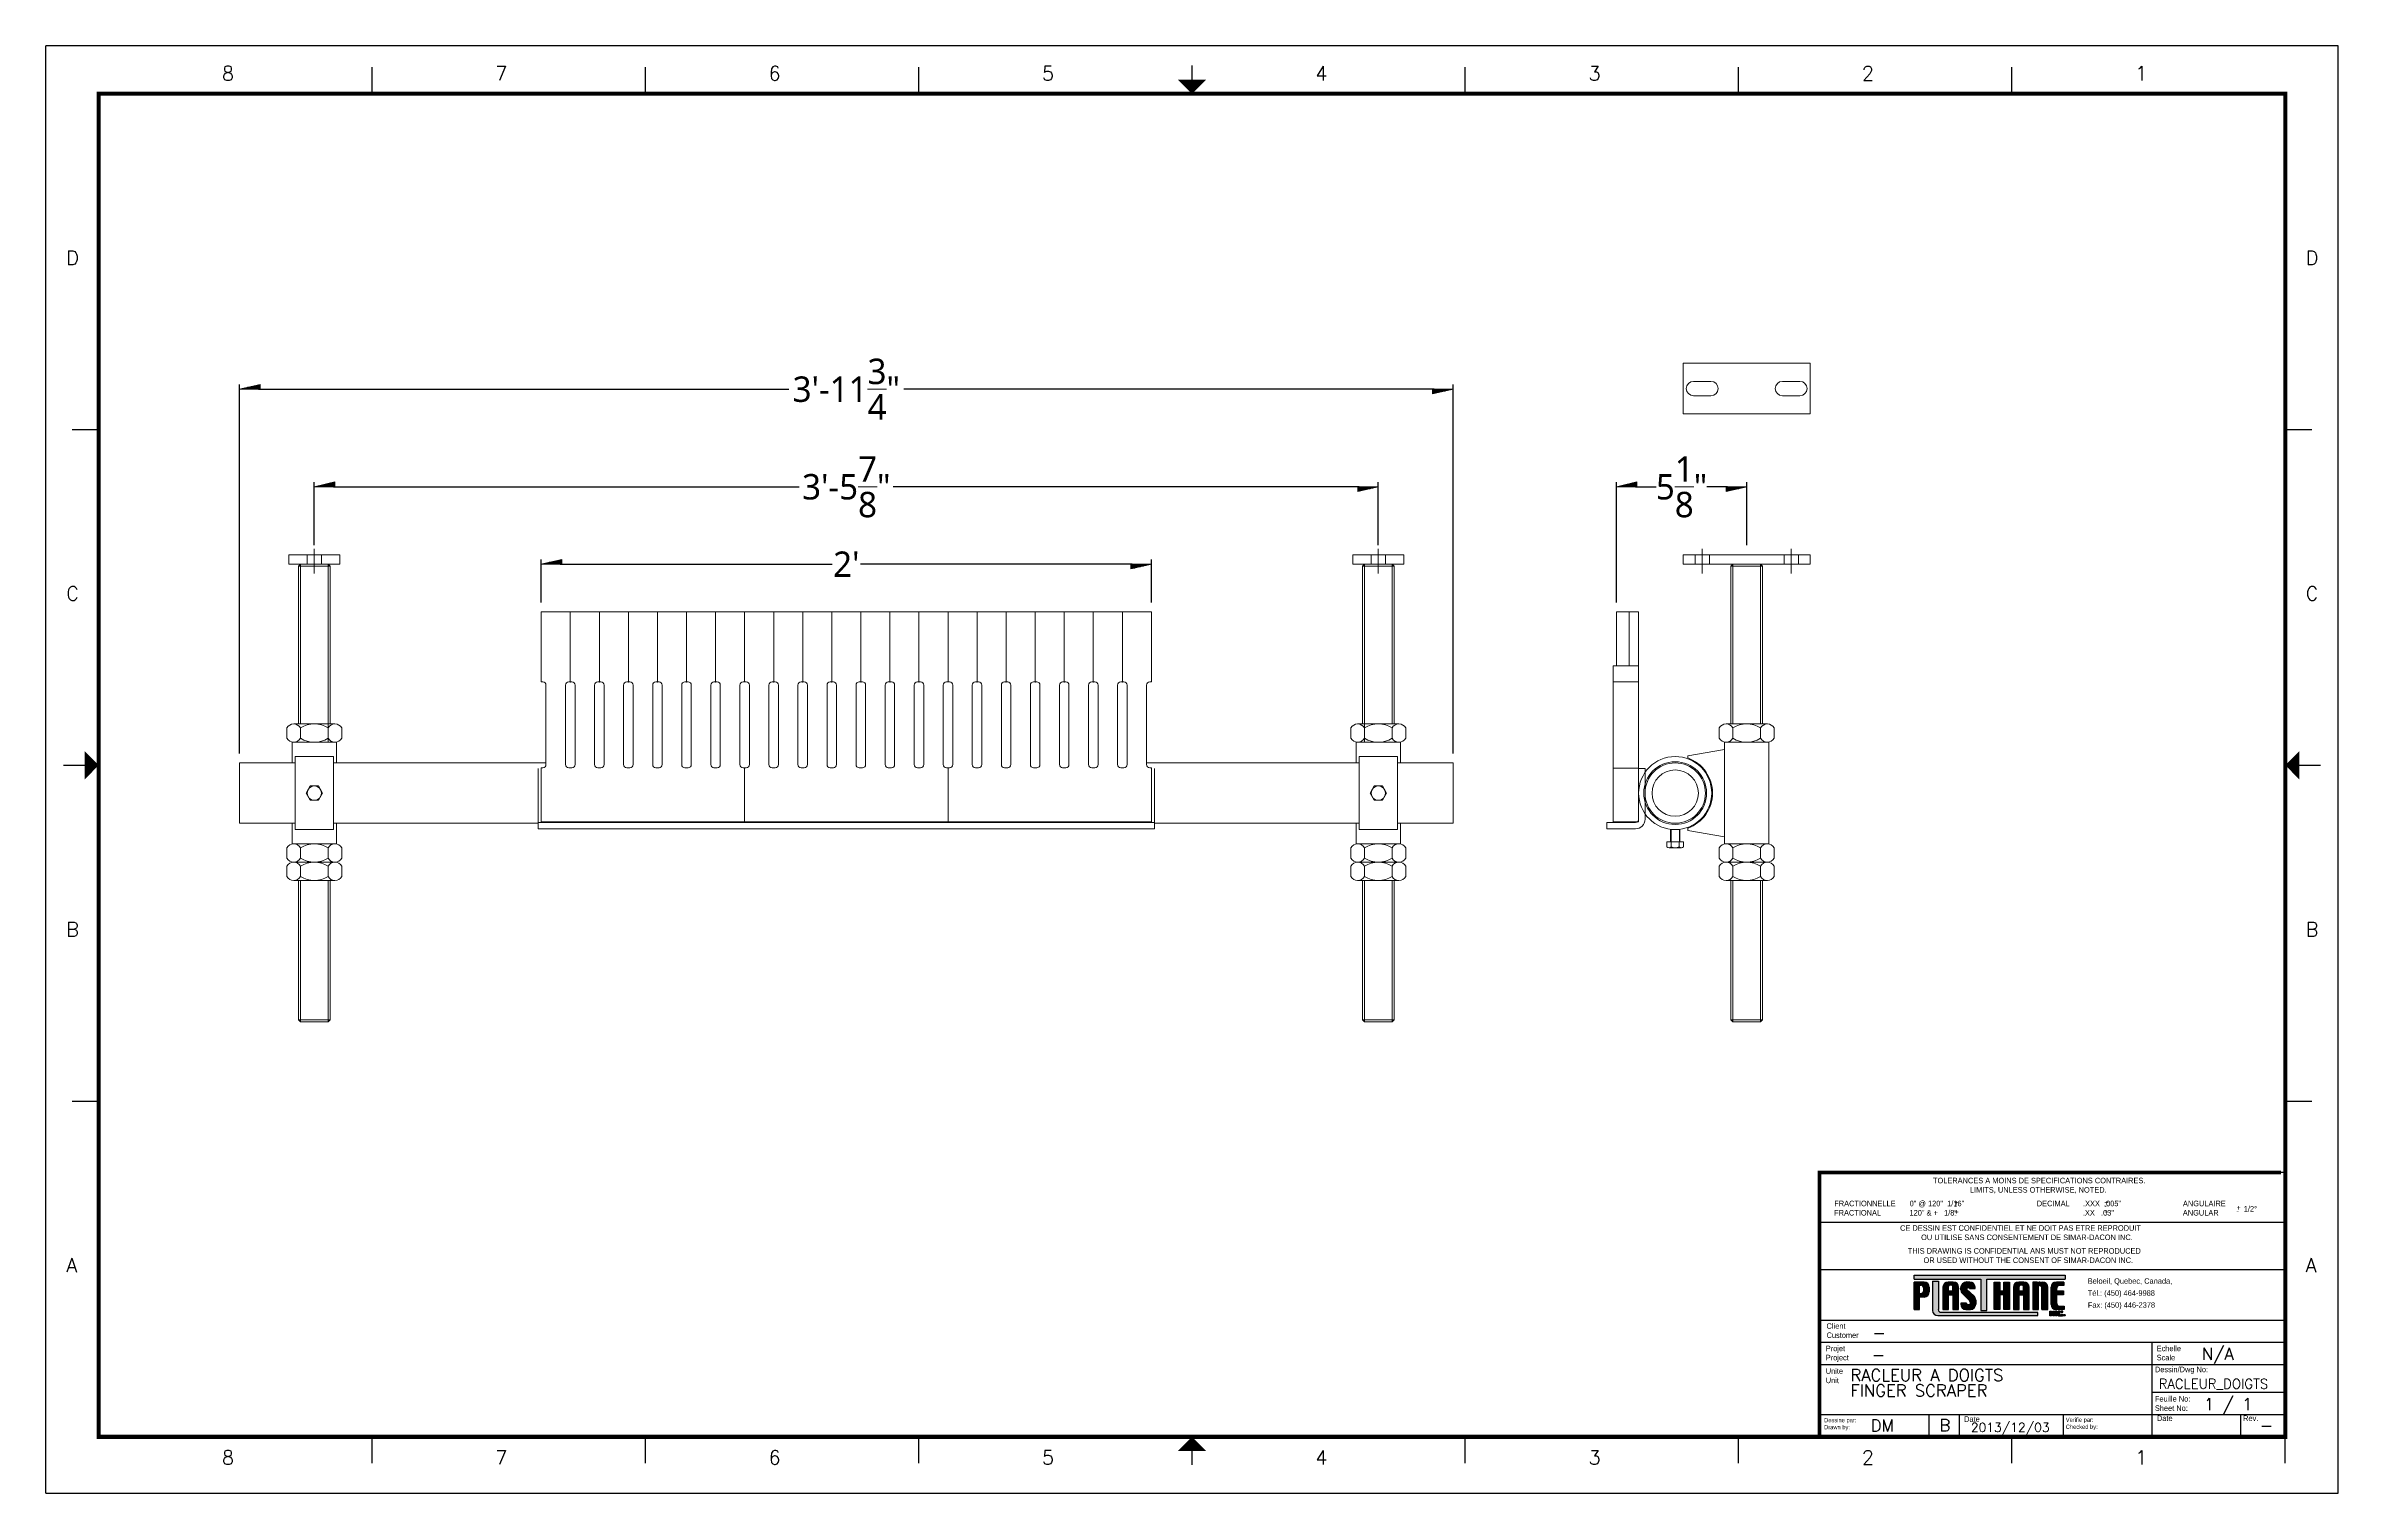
# Paper-space layout 'Layout1' of a CAD drawing. Extents: x 0 to 17, y 0 to 10.7.
# The model-space entities are those that its viewports show. They can reach past a viewport. Long polylines and large blocks are cut down to what shows.
import ezdxf

# ---------------------------------------------------------------- set-up
doc = ezdxf.new("R2010")
doc.units = 0
doc.header["$LTSCALE"] = 0.5
doc.header["$MEASUREMENT"] = 0
doc.layers.get('0').update_dxf_attribs({"linetype": 'CONTINUOUS'})
doc.layers.get('DEFPOINTS').update_dxf_attribs({"linetype": 'CONTINUOUS'})
doc.layers.add('AM_5', color=3, linetype='CONTINUOUS', lineweight=15)
doc.layers.add('CARTOUCHE', color=2, linetype='CONTINUOUS')
doc.layers.add('VUES', color=7, linetype='CONTINUOUS')
doc.layers.get('VUES').off()
doc.styles.add('CARTOUCHE', font='ROMANS.SHX', dxfattribs={"height": 0.1})
doc.styles.add('CARTOUCHE_2', font='ROMANS.SHX', dxfattribs={"height": 0.075})
doc.styles.add('pamphlet', font='segoeui.ttf', dxfattribs={"height": 1})
doc.styles.add('ROMANS', font='romans.shx')
doc.styles.add('STD1_1', font='stylu.ttf', dxfattribs={"height": 1})
doc.dimstyles.new('PAMPHLET$0', dxfattribs={"dimtxt": 1, "dimasz": 1.5, "dimexe": 0.1875, "dimexo": 0.375, "dimgap": 0.09375, "dimtad": 0, "dimtih": 1, "dimtoh": 1, "dimdec": 4, "dimzin": 0, "dimdsep": 46, "dimlunit": 4, "dimtxsty": 'pamphlet', "dimblk1": 'BFL', "dimblk2": 'BFL', "dimsah": 1, "dimcen": -0.09375, "dimadec": 0, "dimazin": 0, "dimtfac": 1, "dimtdec": 4, "dimtofl": 0, "dimtmove": 0, "dimatfit": 1, "dimldrblk": 'BFL', "dimfxl": 0, "dimtolj": 1, "dimtzin": 0, "dimarcsym": 0})

# ---------------------------------------------------------------- blocks, each defined once
blk = doc.blocks.new('CADRE_FORMAT_B')
at = {"layer": 'CARTOUCHE'}
for p, q in [((0, 0), (0, 10.735)), ((17, 10.735), (0, 10.735)), ((17, 0), (17, 10.735)), ((2.419, 10.38), (2.419, 10.576)), ((4.446, 10.38), (4.446, 10.576)), ((6.473, 10.38), (6.473, 10.576)), ((8.5, 10.38), (8.5, 10.576)), ((8.5, 10.38), (8.5, 10.576)), ((10.527, 10.38), (10.527, 10.576)), ((12.554, 10.38), (12.554, 10.576)), ((14.581, 10.38), (14.581, 10.576)), ((0.196, 7.889), (0.392, 7.889)), ((16.608, 7.889), (16.804, 7.889)), ((0.131, 5.399), (0.392, 5.399)), ((0.196, 5.399), (0.392, 5.399)), ((16.608, 5.399), (16.869, 5.399)), ((16.608, 5.399), (16.804, 5.399)), ((0.196, 2.908), (0.392, 2.908)), ((16.608, 2.908), (16.804, 2.908)), ((2.419, 0.222), (2.419, 0.418)), ((4.446, 0.222), (4.446, 0.418)), ((6.473, 0.222), (6.473, 0.418)), ((8.5, 0.222), (8.5, 0.418)), ((8.5, 0.222), (8.5, 0.418)), ((10.527, 0.222), (10.527, 0.418)), ((12.554, 0.222), (12.554, 0.418)), ((14.581, 0.222), (14.581, 0.418)), ((16.608, 0.222), (16.608, 0.418)), ((0, 0), (17, 0))]:
    blk.add_line(p, q, dxfattribs=at)
at = {"layer": 'CARTOUCHE', "const_width": 0.0105}
for points in [[(8.5, 10.589), (8.5, 10.484)], [(0.183, 5.399), (0.288, 5.399)], [(16.681, 5.43), (16.681, 5.43)], [(8.5, 0.209), (8.5, 0.313)]]:
    blk.add_lwpolyline(points, dxfattribs=at)
at = {"layer": 'CARTOUCHE', "const_width": 0.0312}
blk.add_lwpolyline([(16.608, 10.38), (0.392, 10.38), (0.392, 0.418), (16.608, 0.418)], close=True, dxfattribs=at)
at = {"layer": 'CARTOUCHE'}
for points in [[(8.395, 10.484), (8.605, 10.484), (8.5, 10.38)], [(0.288, 5.294), (0.288, 5.503), (0.392, 5.399)], [(16.712, 5.294), (16.712, 5.503), (16.608, 5.399)], [(8.395, 0.313), (8.605, 0.313), (8.5, 0.418)]]:
    blk.add_solid(points, dxfattribs=at)
at = {"layer": 'CARTOUCHE', "style": 'ROMANS'}
for s, p in [('8', (1.306, 10.478)), ('7', (3.333, 10.478)), ('6', (5.36, 10.478)), ('5', (7.387, 10.478)), ('4', (9.414, 10.478)), ('3', (11.441, 10.478)), ('2', (13.468, 10.478)), ('1', (15.495, 10.478)), ('D', (0.151, 9.11)), ('D', (16.759, 9.11)), ('C', (0.151, 6.62)), ('C', (16.759, 6.62)), ('B', (0.151, 4.129)), ('B', (16.759, 4.129)), ('A', (0.151, 1.639)), ('A', (16.759, 1.639)), ('8', (1.306, 0.212)), ('7', (3.333, 0.212)), ('6', (5.36, 0.212)), ('5', (7.387, 0.212)), ('4', (9.414, 0.212)), ('3', (11.441, 0.212)), ('2', (13.468, 0.212)), ('1', (15.495, 0.212))]:
    blk.add_text(s, height=0.105, dxfattribs=at).set_placement(p)
blk = doc.blocks.new('DESCRIPTIONDELACARTOUCHEFORMATB')
at = {"layer": 'CARTOUCHE'}
for tag, p, height, style in [('CLIENT', (-2.075, 0.195), 0.0891, 'CARTOUCHE'), ('PROJET', (-2.08, 0.03), 0.0891, 'CARTOUCHE'), ('ÉCHELLE', (0.368, 0.035), 0.0891, 'CARTOUCHE'), ('DESCRIPTION1', (-2.238, -0.122), 0.0891, 'CARTOUCHE'), ('DESCRIPTION2', (-2.238, -0.236), 0.0891, 'CARTOUCHE'), ('#DESSIN', (0.048, -0.178), 0.0891, 'CARTOUCHE'), ('DESCRIPTION3', (-2.237, -0.349), 0.0891, 'CARTOUCHE'), ('#FEUILLE', (0.384, -0.338), 0.0891, 'CARTOUCHE'), ('DESSINÉ', (-2.088, -0.496), 0.0891, 'CARTOUCHE'), ('FORMAT', (-1.578, -0.494), 0.0891, 'CARTOUCHE'), ('DATECONCEPTION', (-1.345, -0.498), 0.0668, 'CARTOUCHE_2'), ('VÉRIFIÉ_PAR', (-0.305, -0.493), 0.0891, 'CARTOUCHE'), ('DATEVÉRIFICATION', (0.193, -0.493), 0.0891, 'CARTOUCHE'), ('RÉVISION', (0.798, -0.493), 0.0891, 'CARTOUCHE')]:
    blk.add_attdef(tag, p, '', height=height, dxfattribs=dict(at, style=style))
blk = doc.blocks.new('BFL')
for p, q in [((0, 0), (-1.08, -0.25)), ((0, 0), (-1.08, 0)), ((-1.08, 0), (-1.08, -0.25)), ((-0.14, -0.03), (-1.08, -0.03)), ((-0.28, -0.07), (-1.08, -0.06)), ((-0.42, -0.1), (-1.08, -0.1)), ((-0.57, -0.13), (-1.08, -0.13)), ((-0.71, -0.16), (-1.08, -0.16)), ((-0.85, -0.2), (-1.08, -0.2)), ((-0.99, -0.23), (-1.08, -0.23))]:
    blk.add_line(p, q)
blk = doc.blocks.new('*D79')
at = {"layer": 'AM_5', "color": 0, "lineweight": -2, "ltscale": 0.75, "transparency": 16777216}
for p, q in [((177.184, 135.839), (177.184, 137.53)), ((177.934, 137.343), (188.626, 137.343)), ((200.434, 137.343), (189.742, 137.343)), ((201.184, 135.839), (201.184, 137.53))]:
    blk.add_line(p, q, dxfattribs=at)
at = {"layer": 'DEFPOINTS', "color": 0, "ltscale": 0.75, "transparency": 16777216}
for p in [(201.184, 137.343), (177.184, 135.464), (201.184, 135.464)]:
    blk.add_point(p, dxfattribs=at)
at = {"layer": 'AM_5', "color": 0, "lineweight": -2, "ltscale": 0.75, "transparency": 16777216, "xscale": 0.75, "yscale": 0.75, "zscale": 0.75, "rotation": 180}
blk.add_blockref('BFL', (177.184, 137.343), dxfattribs=at)
at = {"layer": 'AM_5', "color": 0, "lineweight": -2, "ltscale": 0.75, "transparency": 16777216, "xscale": 0.75, "yscale": 0.75, "zscale": 0.75}
blk.add_blockref('BFL', (201.184, 137.343), dxfattribs=at)
at = {"layer": 'AM_5', "color": 0, "ltscale": 0.75, "transparency": 16777216, "insert": (189.184, 137.343), "char_height": 1, "attachment_point": 5, "style": 'pamphlet'}
blk.add_mtext("\\A1;2'", dxfattribs=at)
blk = doc.blocks.new('*D80')
at = {"layer": 'AM_5', "color": 0, "lineweight": -2, "ltscale": 0.75, "transparency": 16777216}
for p, q in [((168.259, 138.089), (168.259, 140.576)), ((169.009, 140.389), (187.336, 140.389)), ((209.359, 140.389), (191.031, 140.389)), ((210.109, 138.089), (210.109, 140.576))]:
    blk.add_line(p, q, dxfattribs=at)
at = {"layer": 'DEFPOINTS', "color": 0, "ltscale": 0.75, "transparency": 16777216}
for p in [(210.109, 140.389), (168.259, 137.714), (210.109, 137.714)]:
    blk.add_point(p, dxfattribs=at)
at = {"layer": 'AM_5', "color": 0, "lineweight": -2, "ltscale": 0.75, "transparency": 16777216, "xscale": 0.75, "yscale": 0.75, "zscale": 0.75, "rotation": 180}
blk.add_blockref('BFL', (168.259, 140.389), dxfattribs=at)
at = {"layer": 'AM_5', "color": 0, "lineweight": -2, "ltscale": 0.75, "transparency": 16777216, "xscale": 0.75, "yscale": 0.75, "zscale": 0.75}
blk.add_blockref('BFL', (210.109, 140.389), dxfattribs=at)
at = {"layer": 'AM_5', "color": 0, "ltscale": 0.75, "transparency": 16777216, "insert": (189.184, 140.389), "char_height": 1, "attachment_point": 5, "style": 'pamphlet'}
blk.add_mtext('\\A1;3\'-5{\\H1.000000x;\\S7/8;}"', dxfattribs=at)
blk = doc.blocks.new('*D81')
at = {"layer": 'AM_5', "color": 0, "lineweight": -2, "ltscale": 0.75, "transparency": 16777216}
for p, q in [((219.474, 135.839), (219.474, 140.576)), ((220.224, 140.389), (221.042, 140.389)), ((223.849, 140.389), (223.032, 140.389)), ((224.599, 138.089), (224.599, 140.576))]:
    blk.add_line(p, q, dxfattribs=at)
at = {"layer": 'DEFPOINTS', "color": 0, "ltscale": 0.75, "transparency": 16777216}
for p in [(219.474, 140.389), (224.599, 137.714), (219.474, 135.464)]:
    blk.add_point(p, dxfattribs=at)
at = {"layer": 'AM_5', "color": 0, "lineweight": -2, "ltscale": 0.75, "transparency": 16777216, "xscale": 0.75, "yscale": 0.75, "zscale": 0.75, "rotation": 180}
blk.add_blockref('BFL', (219.474, 140.389), dxfattribs=at)
at = {"layer": 'AM_5', "color": 0, "lineweight": -2, "ltscale": 0.75, "transparency": 16777216, "xscale": 0.75, "yscale": 0.75, "zscale": 0.75}
blk.add_blockref('BFL', (224.599, 140.389), dxfattribs=at)
at = {"layer": 'AM_5', "color": 0, "ltscale": 0.75, "transparency": 16777216, "insert": (222.037, 140.389), "char_height": 1, "attachment_point": 5, "style": 'pamphlet'}
blk.add_mtext('\\A1;5{\\H1.000000x;\\S1/8;}"', dxfattribs=at)
blk = doc.blocks.new('*D82')
at = {"layer": 'AM_5', "color": 0, "lineweight": -2, "ltscale": 0.75, "transparency": 16777216}
for p, q in [((165.317, 129.901), (165.317, 144.415)), ((213.05, 129.901), (213.05, 144.415)), ((166.067, 144.228), (186.918, 144.228)), ((212.3, 144.228), (191.45, 144.228))]:
    blk.add_line(p, q, dxfattribs=at)
at = {"layer": 'DEFPOINTS', "color": 0, "ltscale": 0.75, "transparency": 16777216}
for p in [(165.317, 144.228), (165.317, 129.526), (213.05, 129.526)]:
    blk.add_point(p, dxfattribs=at)
at = {"layer": 'AM_5', "color": 0, "lineweight": -2, "ltscale": 0.75, "transparency": 16777216, "xscale": 0.75, "yscale": 0.75, "zscale": 0.75, "rotation": 180}
blk.add_blockref('BFL', (165.317, 144.228), dxfattribs=at)
at = {"layer": 'AM_5', "color": 0, "lineweight": -2, "ltscale": 0.75, "transparency": 16777216, "xscale": 0.75, "yscale": 0.75, "zscale": 0.75}
blk.add_blockref('BFL', (213.05, 144.228), dxfattribs=at)
at = {"layer": 'AM_5', "color": 0, "ltscale": 0.75, "transparency": 16777216, "insert": (189.184, 144.228), "char_height": 1, "attachment_point": 5, "style": 'pamphlet'}
blk.add_mtext('\\A1;3\'-11{\\H1.000000x;\\S3/4;}"', dxfattribs=at)

msp = doc.modelspace()

# ---------------------------------------------------------------- linework, layer by layer
at = {"layer": 'AM_5', "color": 0, "ltscale": 0.75}
for p, q in [((222.50553, 144.53302), (223.19303, 144.53302)), ((226.00553, 144.53302), (226.69303, 144.53302)), ((222.50553, 143.97052), (223.19303, 143.97052)), ((226.00553, 143.97052), (226.69303, 143.97052)), ((169.00867, 137.33863), (167.50867, 137.33863)), ((167.71179, 137.33863), (167.63367, 137.26051)), ((168.88367, 137.26051), (167.63367, 137.26051)), ((167.63367, 137.26051), (167.63367, 131.05738)), ((168.80554, 137.33863), (167.71179, 137.33863)), ((167.71179, 137.33863), (167.71179, 131.05738)), ((167.97742, 137.33863), (167.97742, 137.71363)), ((168.25867, 137.95161), (168.25867, 136.9733)), ((168.53992, 137.33863), (168.53992, 137.71363)), ((168.80554, 137.33863), (168.80554, 130.33863)), ((168.80554, 137.33863), (168.88367, 137.26051)), ((168.88367, 137.26051), (168.88367, 131.05738)), ((209.35867, 137.33863), (210.85867, 137.33863)), ((209.56179, 137.33863), (209.48367, 137.26051)), ((209.48367, 137.26051), (210.73367, 137.26051)), ((209.48367, 137.26051), (209.48367, 131.05738)), ((209.56179, 137.33863), (210.65554, 137.33863)), ((209.56179, 137.33863), (209.56179, 130.33863)), ((209.82742, 137.33863), (209.82742, 137.71363)), ((210.10867, 137.95161), (210.10867, 136.9733)), ((210.38992, 137.33863), (210.38992, 137.71363)), ((210.65554, 137.33863), (210.65554, 131.05738)), ((210.65554, 137.33863), (210.73367, 137.26051)), ((210.73367, 137.26051), (210.73367, 131.05738)), ((222.56803, 137.33863), (222.56803, 137.71363)), ((222.84928, 137.95161), (222.84928, 136.9733)), ((223.13053, 137.33863), (223.13053, 137.71363)), ((223.84928, 137.33863), (225.34928, 137.33863)), ((224.0524, 137.33863), (223.97428, 137.26051)), ((223.97428, 137.26051), (225.22428, 137.26051)), ((223.97428, 137.26051), (223.97428, 131.05738)), ((224.0524, 137.33863), (225.14615, 137.33863)), ((224.0524, 137.33863), (224.0524, 131.05738)), ((225.14615, 137.33863), (225.14615, 131.05738)), ((225.14615, 137.33863), (225.22428, 137.26051)), ((225.22428, 137.26051), (225.22428, 131.05738)), ((226.06803, 137.33863), (226.06803, 137.71363)), ((226.34928, 137.95161), (226.34928, 136.9733)), ((226.63053, 137.33863), (226.63053, 137.71363)), ((178.32652, 132.71363), (178.32652, 135.46363)), ((179.46938, 132.71363), (179.46938, 135.46363)), ((180.61224, 132.71363), (180.61224, 135.46363)), ((181.7551, 132.71363), (181.7551, 135.46363)), ((182.89795, 132.71363), (182.89795, 135.46363)), ((184.04081, 132.71363), (184.04081, 135.46363)), ((186.32652, 132.71363), (186.32652, 135.46363)), ((187.46938, 132.71363), (187.46938, 135.46363)), ((188.61224, 132.71363), (188.61224, 135.46363)), ((189.7551, 132.71363), (189.7551, 135.46363)), ((190.89795, 132.71363), (190.89795, 135.46363)), ((192.04081, 132.71363), (192.04081, 135.46363)), ((194.32652, 132.71363), (194.32652, 135.46363)), ((195.46938, 132.71363), (195.46938, 135.46363)), ((196.61224, 132.71363), (196.61224, 135.46363)), ((197.7551, 132.71363), (197.7551, 135.46363)), ((198.89795, 132.71363), (198.89795, 135.46363)), ((200.04081, 132.71363), (200.04081, 135.46363)), ((220.34928, 135.46363), (219.47428, 135.46363)), ((219.47428, 135.46363), (219.47428, 133.33863)), ((219.97428, 135.46363), (219.97428, 133.33863)), ((220.34928, 135.46363), (220.34928, 127.21363)), ((223.97428, 133.71363), (223.97428, 131.05738)), ((219.34928, 133.33863), (220.34928, 133.33863)), ((219.34928, 133.33863), (219.34928, 127.21363)), ((219.34928, 132.71363), (220.34928, 132.71363)), ((167.17613, 130.49488), (167.17613, 130.90113)), ((169.07057, 131.05738), (167.44677, 131.05738)), ((167.7174, 130.49488), (167.7174, 130.90113)), ((168.79993, 130.49488), (168.79993, 130.90113)), ((169.3412, 130.49488), (169.3412, 130.90113)), ((209.02613, 130.49488), (209.02613, 130.90113)), ((209.29677, 131.05738), (210.92057, 131.05738)), ((209.5674, 130.49488), (209.5674, 130.90113)), ((210.64993, 130.49488), (210.64993, 130.90113)), ((211.1912, 130.49488), (211.1912, 130.90113)), ((223.51674, 130.49488), (223.51674, 130.90113)), ((223.78738, 131.05738), (225.41117, 131.05738)), ((224.05801, 130.49488), (224.05801, 130.90113)), ((225.14054, 130.49488), (225.14054, 130.90113)), ((225.68181, 130.49488), (225.68181, 130.90113)), ((167.38367, 130.33863), (167.63367, 130.33863)), ((169.07057, 130.33863), (167.44677, 130.33863)), ((169.13367, 130.33863), (168.88367, 130.33863)), ((209.23367, 130.33863), (209.48367, 130.33863)), ((209.29677, 130.33863), (210.92057, 130.33863)), ((210.98367, 130.33863), (210.73367, 130.33863)), ((222.28678, 129.80738), (223.72428, 130.05738)), ((165.31729, 129.52613), (167.50867, 129.52613)), ((165.31729, 129.52613), (165.31729, 127.15113)), ((169.00867, 129.77613), (167.50867, 129.77613)), ((167.50867, 126.90113), (167.50867, 129.77613)), ((169.00867, 126.90113), (169.00867, 129.77613)), ((169.00867, 129.52613), (177.37117, 129.52613)), ((177.05867, 129.30738), (177.05867, 126.93238)), ((200.99617, 129.52613), (209.35867, 129.52613)), ((201.30867, 129.30738), (201.30867, 126.93238)), ((209.35867, 129.77613), (210.85867, 129.77613)), ((209.35867, 126.90113), (209.35867, 129.77613)), ((210.85867, 126.90113), (210.85867, 129.77613)), ((210.85867, 129.52613), (213.05004, 129.52613)), ((213.05004, 129.52613), (213.05004, 127.15113)), ((219.34928, 129.32374), (220.34928, 129.32374)), ((220.34928, 127.30738), (220.34928, 129.30738)), ((220.34928, 129.30738), (220.59928, 129.30738)), ((220.59928, 127.30738), (220.59928, 129.30738)), ((222.28678, 129.80738), (222.28678, 129.71966)), ((167.93391, 128.33863), (168.09629, 128.61988)), ((168.09629, 128.05738), (167.93391, 128.33863)), ((168.09629, 128.61988), (168.42105, 128.61988)), ((168.42105, 128.05738), (168.09629, 128.05738)), ((168.42105, 128.61988), (168.58343, 128.33863)), ((168.58343, 128.33863), (168.42105, 128.05738)), ((209.94629, 128.61988), (209.78391, 128.33863)), ((209.78391, 128.33863), (209.94629, 128.05738)), ((210.27105, 128.61988), (209.94629, 128.61988)), ((209.94629, 128.05738), (210.27105, 128.05738)), ((210.43343, 128.33863), (210.27105, 128.61988)), ((210.27105, 128.05738), (210.43343, 128.33863)), ((165.31729, 127.15113), (167.50867, 127.15113)), ((169.00867, 127.15113), (177.05867, 127.15113)), ((201.30867, 127.18238), (177.05867, 127.18238)), ((201.30867, 127.15113), (209.35867, 127.15113)), ((210.85867, 127.15113), (213.05004, 127.15113)), ((219.09928, 127.18238), (220.22428, 127.18238)), ((219.09928, 127.18238), (219.09928, 126.93238)), ((220.34928, 127.21363), (219.34928, 127.21363)), ((169.07057, 126.33863), (167.44677, 126.33863)), ((169.00867, 126.90113), (167.50867, 126.90113)), ((201.30867, 126.93238), (177.05867, 126.93238)), ((209.29677, 126.33863), (210.92057, 126.33863)), ((209.35867, 126.90113), (210.85867, 126.90113)), ((219.09928, 126.93238), (220.22428, 126.93238)), ((222.11153, 126.41702), (221.46202, 126.41702)), ((221.46202, 126.22952), (221.46202, 126.41702)), ((221.59928, 126.91341), (221.59928, 126.41702)), ((221.62271, 126.91052), (221.62271, 126.41702)), ((221.6244, 126.18264), (221.6244, 126.41702)), ((221.94916, 126.18264), (221.94916, 126.41702)), ((221.95084, 126.91052), (221.95084, 126.41702)), ((221.97428, 126.91341), (221.97428, 126.41702)), ((222.11153, 126.22952), (222.11153, 126.41702)), ((222.28678, 126.95761), (222.28678, 126.86988)), ((222.28678, 126.86988), (223.72428, 126.61988)), ((223.78738, 126.33863), (225.41117, 126.33863)), ((167.17613, 126.18238), (167.17613, 125.77613)), ((167.17613, 125.46363), (167.17613, 125.05738)), ((169.07057, 125.61988), (167.44677, 125.61988)), ((169.07057, 125.61988), (167.44677, 125.61988)), ((167.7174, 126.18238), (167.7174, 125.77613)), ((167.7174, 125.46363), (167.7174, 125.05738)), ((168.79993, 126.18238), (168.79993, 125.77613)), ((168.79993, 125.46363), (168.79993, 125.05738)), ((169.3412, 126.18238), (169.3412, 125.77613)), ((169.3412, 125.46363), (169.3412, 125.05738)), ((209.02613, 126.18238), (209.02613, 125.77613)), ((209.02613, 125.46363), (209.02613, 125.05738)), ((209.29677, 125.61988), (210.92057, 125.61988)), ((209.29677, 125.61988), (210.92057, 125.61988)), ((209.5674, 126.18238), (209.5674, 125.77613)), ((209.5674, 125.46363), (209.5674, 125.05738)), ((210.64993, 126.18238), (210.64993, 125.77613)), ((210.64993, 125.46363), (210.64993, 125.05738)), ((211.1912, 126.18238), (211.1912, 125.77613)), ((211.1912, 125.46363), (211.1912, 125.05738)), ((222.03035, 126.18264), (221.54321, 126.18264)), ((223.51674, 126.18238), (223.51674, 125.77613)), ((223.51674, 125.46363), (223.51674, 125.05738)), ((223.78738, 125.61988), (225.41117, 125.61988)), ((223.78738, 125.61988), (225.41117, 125.61988)), ((224.05801, 126.18238), (224.05801, 125.77613)), ((224.05801, 125.46363), (224.05801, 125.05738)), ((225.14054, 126.18238), (225.14054, 125.77613)), ((225.14054, 125.46363), (225.14054, 125.05738)), ((225.68181, 126.18238), (225.68181, 125.77613)), ((225.68181, 125.46363), (225.68181, 125.05738)), ((169.07057, 124.90113), (167.44677, 124.90113)), ((167.63367, 119.41676), (167.63367, 124.90113)), ((167.71179, 119.33863), (167.71179, 124.90113)), ((168.80554, 119.33863), (168.80554, 124.90113)), ((168.88367, 119.41676), (168.88367, 124.90113)), ((209.29677, 124.90113), (210.92057, 124.90113)), ((209.48367, 119.41676), (209.48367, 124.90113)), ((209.56179, 119.33863), (209.56179, 124.90113)), ((210.65554, 119.33863), (210.65554, 124.90113)), ((210.73367, 119.41676), (210.73367, 124.90113)), ((223.78738, 124.90113), (225.41117, 124.90113)), ((223.97428, 119.41676), (223.97428, 124.90113)), ((224.0524, 119.33863), (224.0524, 124.90113)), ((225.14615, 119.33863), (225.14615, 124.90113)), ((225.22428, 119.41676), (225.22428, 124.90113)), ((168.88367, 119.41676), (167.63367, 119.41676)), ((167.71179, 119.33863), (167.63367, 119.41676)), ((168.80554, 119.33863), (167.71179, 119.33863)), ((168.80554, 119.33863), (168.88367, 119.41676)), ((209.48367, 119.41676), (210.73367, 119.41676)), ((209.56179, 119.33863), (209.48367, 119.41676)), ((209.56179, 119.33863), (210.65554, 119.33863)), ((210.65554, 119.33863), (210.73367, 119.41676)), ((223.97428, 119.41676), (225.22428, 119.41676)), ((224.0524, 119.33863), (223.97428, 119.41676)), ((224.0524, 119.33863), (225.14615, 119.33863)), ((225.14615, 119.33863), (225.22428, 119.41676))]:
    msp.add_line(p, q, dxfattribs=at)
for points in [[(222.09928, 145.25177), (227.09928, 145.25177), (227.09928, 143.25177), (222.09928, 143.25177)], [(169.25867, 137.71363), (167.25867, 137.71363), (167.25867, 137.33863), (169.25867, 137.33863)], [(209.10867, 137.71363), (211.10867, 137.71363), (211.10867, 137.33863), (209.10867, 137.33863)], [(222.09928, 137.71363), (227.09928, 137.71363), (227.09928, 137.33863), (222.09928, 137.33863)], [(223.72428, 126.33863), (225.47428, 126.33863), (225.47428, 130.33863), (223.72428, 130.33863)]]:
    msp.add_lwpolyline(points, close=True, dxfattribs=at)
for points in [[(185.18367, 132.71363), (185.18367, 135.46363), (177.18367, 135.46363), (177.18367, 132.71363)], [(193.18367, 132.71363), (193.18367, 135.46363), (185.18367, 135.46363), (185.18367, 132.71363)], [(201.18367, 132.71363), (201.18367, 135.46363), (193.18367, 135.46363), (193.18367, 132.71363)], [(167.38367, 129.52613), (167.38367, 130.33863), (169.13367, 130.33863), (169.13367, 129.52613)], [(210.98367, 129.52613), (210.98367, 130.33863), (209.23367, 130.33863), (209.23367, 129.52613)], [(177.18367, 129.33863), (177.18367, 127.21363), (185.18367, 127.21363), (185.18367, 129.33863)], [(185.18367, 129.33863), (185.18367, 127.21363), (193.18367, 127.21363), (193.18367, 129.33863)], [(193.18367, 129.33863), (193.18367, 127.21363), (201.18367, 127.21363), (201.18367, 129.33863)], [(169.13367, 127.15113), (169.13367, 126.33863), (167.38367, 126.33863), (167.38367, 127.15113)], [(209.23367, 127.15113), (209.23367, 126.33863), (210.98367, 126.33863), (210.98367, 127.15113)]]:
    msp.add_lwpolyline(points, dxfattribs=at)
for points in [[(177.18367, 132.71363), (177.24617, 132.71363, -0.41421356), (177.37117, 132.58863), (177.37117, 129.46363, -0.41421356), (177.24617, 129.33863), (177.18367, 129.33863)], [(185.18367, 129.33863), (185.12117, 129.33863, -0.41421356), (184.99617, 129.46363), (184.99617, 132.58863, -0.41421356), (185.12117, 132.71363), (185.18367, 132.71363)], [(185.18367, 132.71363), (185.24617, 132.71363, -0.41421356), (185.37117, 132.58863), (185.37117, 129.46363, -0.41421356), (185.24617, 129.33863), (185.18367, 129.33863)], [(193.18367, 129.33863), (193.12117, 129.33863, -0.41421356), (192.99617, 129.46363), (192.99617, 132.58863, -0.41421356), (193.12117, 132.71363), (193.18367, 132.71363)], [(193.18367, 132.71363), (193.24617, 132.71363, -0.41421356), (193.37117, 132.58863), (193.37117, 129.46363, -0.41421356), (193.24617, 129.33863), (193.18367, 129.33863)], [(201.18367, 129.33863), (201.12117, 129.33863, -0.41421356), (200.99617, 129.46363), (200.99617, 132.58863, -0.41421356), (201.12117, 132.71363), (201.18367, 132.71363)]]:
    msp.add_lwpolyline(points, format="xyb", dxfattribs=at)
for points in [[(178.38902, 129.33863), (178.26402, 129.33863, -0.41421356), (178.13902, 129.46363), (178.13902, 132.58863, -0.41421356), (178.26402, 132.71363), (178.38902, 132.71363, -0.41421356), (178.51402, 132.58863), (178.51402, 129.46363, -0.41421356)], [(179.53188, 129.33863), (179.40688, 129.33863, -0.41421356), (179.28188, 129.46363), (179.28188, 132.58863, -0.41421356), (179.40688, 132.71363), (179.53188, 132.71363, -0.41421356), (179.65688, 132.58863), (179.65688, 129.46363, -0.41421356)], [(180.67474, 129.33863), (180.54974, 129.33863, -0.41421356), (180.42474, 129.46363), (180.42474, 132.58863, -0.41421356), (180.54974, 132.71363), (180.67474, 132.71363, -0.41421356), (180.79974, 132.58863), (180.79974, 129.46363, -0.41421356)], [(181.8176, 129.33863), (181.6926, 129.33863, -0.41421356), (181.5676, 129.46363), (181.5676, 132.58863, -0.41421356), (181.6926, 132.71363), (181.8176, 132.71363, -0.41421356), (181.9426, 132.58863), (181.9426, 129.46363, -0.41421356)], [(182.96045, 129.33863), (182.83545, 129.33863, -0.41421356), (182.71045, 129.46363), (182.71045, 132.58863, -0.41421356), (182.83545, 132.71363), (182.96045, 132.71363, -0.41421356), (183.08545, 132.58863), (183.08545, 129.46363, -0.41421356)], [(184.10331, 129.33863), (183.97831, 129.33863, -0.41421356), (183.85331, 129.46363), (183.85331, 132.58863, -0.41421356), (183.97831, 132.71363), (184.10331, 132.71363, -0.41421356), (184.22831, 132.58863), (184.22831, 129.46363, -0.41421356)], [(186.38902, 129.33863), (186.26402, 129.33863, -0.41421356), (186.13902, 129.46363), (186.13902, 132.58863, -0.41421356), (186.26402, 132.71363), (186.38902, 132.71363, -0.41421356), (186.51402, 132.58863), (186.51402, 129.46363, -0.41421356)], [(187.53188, 129.33863), (187.40688, 129.33863, -0.41421356), (187.28188, 129.46363), (187.28188, 132.58863, -0.41421356), (187.40688, 132.71363), (187.53188, 132.71363, -0.41421356), (187.65688, 132.58863), (187.65688, 129.46363, -0.41421356)], [(188.67474, 129.33863), (188.54974, 129.33863, -0.41421356), (188.42474, 129.46363), (188.42474, 132.58863, -0.41421356), (188.54974, 132.71363), (188.67474, 132.71363, -0.41421356), (188.79974, 132.58863), (188.79974, 129.46363, -0.41421356)], [(189.8176, 129.33863), (189.6926, 129.33863, -0.41421356), (189.5676, 129.46363), (189.5676, 132.58863, -0.41421356), (189.6926, 132.71363), (189.8176, 132.71363, -0.41421356), (189.9426, 132.58863), (189.9426, 129.46363, -0.41421356)], [(190.96045, 129.33863), (190.83545, 129.33863, -0.41421356), (190.71045, 129.46363), (190.71045, 132.58863, -0.41421356), (190.83545, 132.71363), (190.96045, 132.71363, -0.41421356), (191.08545, 132.58863), (191.08545, 129.46363, -0.41421356)], [(192.10331, 129.33863), (191.97831, 129.33863, -0.41421356), (191.85331, 129.46363), (191.85331, 132.58863, -0.41421356), (191.97831, 132.71363), (192.10331, 132.71363, -0.41421356), (192.22831, 132.58863), (192.22831, 129.46363, -0.41421356)], [(194.38902, 129.33863), (194.26402, 129.33863, -0.41421356), (194.13902, 129.46363), (194.13902, 132.58863, -0.41421356), (194.26402, 132.71363), (194.38902, 132.71363, -0.41421356), (194.51402, 132.58863), (194.51402, 129.46363, -0.41421356)], [(195.53188, 129.33863), (195.40688, 129.33863, -0.41421356), (195.28188, 129.46363), (195.28188, 132.58863, -0.41421356), (195.40688, 132.71363), (195.53188, 132.71363, -0.41421356), (195.65688, 132.58863), (195.65688, 129.46363, -0.41421356)], [(196.67474, 129.33863), (196.54974, 129.33863, -0.41421356), (196.42474, 129.46363), (196.42474, 132.58863, -0.41421356), (196.54974, 132.71363), (196.67474, 132.71363, -0.41421356), (196.79974, 132.58863), (196.79974, 129.46363, -0.41421356)], [(197.8176, 129.33863), (197.6926, 129.33863, -0.41421356), (197.5676, 129.46363), (197.5676, 132.58863, -0.41421356), (197.6926, 132.71363), (197.8176, 132.71363, -0.41421356), (197.9426, 132.58863), (197.9426, 129.46363, -0.41421356)], [(198.96045, 129.33863), (198.83545, 129.33863, -0.41421356), (198.71045, 129.46363), (198.71045, 132.58863, -0.41421356), (198.83545, 132.71363), (198.96045, 132.71363, -0.41421356), (199.08545, 132.58863), (199.08545, 129.46363, -0.41421356)], [(200.10331, 129.33863), (199.97831, 129.33863, -0.41421356), (199.85331, 129.46363), (199.85331, 132.58863, -0.41421356), (199.97831, 132.71363), (200.10331, 132.71363, -0.41421356), (200.22831, 132.58863), (200.22831, 129.46363, -0.41421356)]]:
    msp.add_lwpolyline(points, format="xyb", close=True, dxfattribs=at)
for centre, radius in [((221.78678, 128.33863), 1.4375), ((221.78678, 128.33863), 1.2345), ((221.78678, 128.33863), 1.1875), ((221.78678, 128.33863), 0.9115), ((168.25867, 128.33863), 0.28125), ((210.10867, 128.33863), 0.28125)]:
    msp.add_circle(centre, radius, dxfattribs=at)
for centre, radius, start, end in [((222.50553, 144.25177), 0.28125, 90, 270), ((223.19303, 144.25177), 0.28125, 270, 90), ((226.00553, 144.25177), 0.28125, 90, 270), ((226.69303, 144.25177), 0.28125, 270, 90), ((167.44677, 130.74488), 0.3125, 30, 150), ((168.25867, 130.04176), 1.01562, 57.7957725, 122.2042275), ((169.07057, 130.74488), 0.3125, 30, 150), ((209.29677, 130.74488), 0.3125, 30, 150), ((210.10867, 130.04176), 1.01562, 57.7957725, 122.2042275), ((210.92057, 130.74488), 0.3125, 30, 150), ((223.78738, 130.74488), 0.3125, 30, 150), ((224.59928, 130.04176), 1.01562, 57.7957725, 122.2042275), ((225.41117, 130.74488), 0.3125, 30, 150), ((167.44677, 130.65113), 0.3125, 210, 330), ((168.25867, 131.35426), 1.01562, 237.7957725, 302.2042275), ((169.07057, 130.65113), 0.3125, 210, 330), ((209.29677, 130.65113), 0.3125, 210, 330), ((210.10867, 131.35426), 1.01562, 237.7957725, 302.2042275), ((210.92057, 130.65113), 0.3125, 210, 330), ((223.78738, 130.65113), 0.3125, 210, 330), ((224.59928, 131.35426), 1.01562, 237.7957725, 302.2042275), ((225.41117, 130.65113), 0.3125, 210, 330), ((221.78678, 128.33863), 1.46875, 289.9028019, 70.0971981), ((220.22428, 127.30738), 0.125, 270, 0), ((220.22428, 127.30738), 0.375, 270, 0), ((167.44677, 126.02613), 0.3125, 30, 150), ((168.25867, 125.32301), 1.01562, 57.7957725, 122.2042275), ((169.07057, 126.02613), 0.3125, 30, 150), ((209.29677, 126.02613), 0.3125, 30, 150), ((210.10867, 125.32301), 1.01562, 57.7957725, 122.2042275), ((210.92057, 126.02613), 0.3125, 30, 150), ((223.78738, 126.02613), 0.3125, 30, 150), ((224.59928, 125.32301), 1.01562, 57.7957725, 122.2042275), ((225.41117, 126.02613), 0.3125, 30, 150), ((167.44677, 125.93238), 0.3125, 210, 330), ((167.44677, 125.30738), 0.3125, 30, 150), ((168.25867, 126.63551), 1.01562, 237.7957725, 302.2042275), ((168.25867, 124.60426), 1.01562, 57.7957725, 122.2042275), ((169.07057, 125.93238), 0.3125, 210, 330), ((169.07057, 125.30738), 0.3125, 30, 150), ((209.29677, 125.93238), 0.3125, 210, 330), ((209.29677, 125.30738), 0.3125, 30, 150), ((210.10867, 126.63551), 1.01562, 237.7957725, 302.2042275), ((210.10867, 124.60426), 1.01562, 57.7957725, 122.2042275), ((210.92057, 125.93238), 0.3125, 210, 330), ((210.92057, 125.30738), 0.3125, 30, 150), ((221.54321, 126.27639), 0.09375, 210, 330), ((221.78678, 126.48733), 0.30469, 237.7957725, 302.2042275), ((222.03035, 126.27639), 0.09375, 210, 330), ((223.78738, 125.93238), 0.3125, 210, 330), ((223.78738, 125.30738), 0.3125, 30, 150), ((224.59928, 126.63551), 1.01562, 237.7957725, 302.2042275), ((224.59928, 124.60426), 1.01562, 57.7957725, 122.2042275), ((225.41117, 125.93238), 0.3125, 210, 330), ((225.41117, 125.30738), 0.3125, 30, 150), ((167.44677, 125.21363), 0.3125, 210, 330), ((168.25867, 125.91676), 1.01562, 237.7957725, 302.2042275), ((169.07057, 125.21363), 0.3125, 210, 330), ((209.29677, 125.21363), 0.3125, 210, 330), ((210.10867, 125.91676), 1.01562, 237.7957725, 302.2042275), ((210.92057, 125.21363), 0.3125, 210, 330), ((223.78738, 125.21363), 0.3125, 210, 330), ((224.59928, 125.91676), 1.01562, 237.7957725, 302.2042275), ((225.41117, 125.21363), 0.3125, 210, 330)]:
    msp.add_arc(centre, radius, start, end, dxfattribs=at)
for p in [(178.32652, 132.71363), (179.46938, 132.71363), (180.61224, 132.71363), (181.7551, 132.71363), (182.89795, 132.71363), (184.04081, 132.71363), (186.32652, 132.71363), (187.46938, 132.71363), (188.61224, 132.71363), (189.7551, 132.71363), (190.89795, 132.71363), (192.04081, 132.71363), (194.32652, 132.71363), (195.46938, 132.71363), (196.61224, 132.71363), (197.7551, 132.71363), (198.89795, 132.71363), (200.04081, 132.71363)]:
    msp.add_point(p, dxfattribs=at)

# ---------------------------------------------------------------- dimensions: what is measured, and where the dimension line sits
for base, p1, p2, picture, middle in [((165.317294, 144.227732), (213.050039, 129.526131), (165.317294, 129.526131), '*D82', (189.183666, 144.227732)), ((210.10867, 140.38878), (168.25867, 137.71363), (210.10867, 137.71363), '*D80', (189.18367, 140.38878)), ((219.47428, 140.38878), (224.59928, 137.71363), (219.47428, 135.46363), '*D81', (222.03678, 140.38878)), ((201.18367, 137.34265), (177.18367, 135.46363), (201.18367, 135.46363), '*D79', (189.18367, 137.34265))]:
    dim = msp.add_linear_dim(base=base, p1=p1, p2=p2, dimstyle='PAMPHLET$0', override={"dimasz": 0.75}, dxfattribs=at)
    dim.commit()
    dim.dimension.update_dxf_attribs({"geometry": picture, "text_midpoint": middle})

psp = doc.layouts.get("Layout1")

# ---------------------------------------------------------------- hatches: boundary and pattern name
for points in [[(13.856, 1.587), (14.351, 1.587), (14.351, 1.356), (14.395, 1.356), (14.395, 1.587), (14.975, 1.587), (14.975, 1.618), (13.856, 1.618)], [(14.491, 1.361), (14.491, 1.472), (14.521, 1.472), (14.521, 1.361), (14.563, 1.361), (14.563, 1.566), (14.521, 1.566), (14.521, 1.5), (14.491, 1.5), (14.491, 1.566), (14.449, 1.566), (14.449, 1.361)]]:
    psp.add_hatch(color=2).paths.add_polyline_path(points)
h = psp.add_hatch(color=2)
edge = h.paths.add_edge_path()
edge.add_arc((13.929, 1.527), 0.0391, 0, 90)
edge.add_line((13.929, 1.566), (13.856, 1.566))
edge.add_line((13.856, 1.566), (13.856, 1.362))
edge.add_line((13.856, 1.362), (13.895, 1.362))
edge.add_line((13.895, 1.362), (13.895, 1.455))
edge.add_line((13.895, 1.455), (13.929, 1.455))
edge.add_arc((13.929, 1.494), 0.0391, 270, 360)
edge.add_line((13.968, 1.494), (13.968, 1.527))
edge = h.paths.add_edge_path(flags=16)
edge.add_line((13.895, 1.48), (13.895, 1.542))
edge.add_line((13.895, 1.542), (13.905, 1.542))
edge.add_arc((13.905, 1.52), 0.0215, 0, 90, ccw=False)
edge.add_line((13.926, 1.52), (13.926, 1.502))
edge.add_arc((13.905, 1.502), 0.0215, -90, 0, ccw=False)
edge.add_line((13.905, 1.48), (13.895, 1.48))
h = psp.add_hatch(color=2)
edge = h.paths.add_edge_path()
edge.add_line((14.774, 1.341), (14.054, 1.341))
edge.add_arc((14.054, 1.361), 0.0195, 180, 270, ccw=False)
edge.add_line((14.035, 1.361), (14.035, 1.572))
edge.add_line((14.035, 1.572), (13.992, 1.572))
edge.add_line((13.992, 1.572), (13.992, 1.356))
edge.add_arc((14.031, 1.356), 0.0391, 180, 270)
edge.add_line((14.031, 1.317), (14.774, 1.317))
edge.add_line((14.774, 1.317), (14.774, 1.341))
h = psp.add_hatch(color=2)
edge = h.paths.add_edge_path()
edge.add_line((14.146, 1.566), (14.108, 1.566))
edge.add_arc((14.108, 1.527), 0.0391, 90, 180)
edge.add_line((14.068, 1.527), (14.068, 1.361))
edge.add_line((14.068, 1.361), (14.111, 1.361))
edge.add_line((14.111, 1.361), (14.111, 1.472))
edge.add_line((14.111, 1.472), (14.142, 1.472))
edge.add_line((14.142, 1.472), (14.142, 1.361))
edge.add_line((14.142, 1.361), (14.185, 1.361))
edge.add_line((14.185, 1.361), (14.185, 1.527))
edge.add_arc((14.146, 1.527), 0.0391, 0, 90)
edge = h.paths.add_edge_path(flags=16)
edge.add_line((14.111, 1.5), (14.111, 1.534))
edge.add_arc((14.119, 1.534), 0.00781, 90, 180, ccw=False)
edge.add_line((14.119, 1.542), (14.134, 1.542))
edge.add_arc((14.134, 1.534), 0.00781, 0, 90, ccw=False)
edge.add_line((14.142, 1.534), (14.142, 1.5))
edge.add_line((14.142, 1.5), (14.111, 1.5))
h = psp.add_hatch(color=2)
edge = h.paths.add_edge_path()
edge.add_line((14.266, 1.518), (14.308, 1.518))
edge.add_line((14.308, 1.518), (14.308, 1.527))
edge.add_arc((14.268, 1.527), 0.0391, 0, 90)
edge.add_line((14.268, 1.566), (14.247, 1.566))
edge.add_arc((14.247, 1.52), 0.0469, 90, 180)
edge.add_line((14.2, 1.52), (14.2, 1.514))
edge.add_arc((14.247, 1.514), 0.0469, 180, 224.6603)
edge.add_line((14.213, 1.481), (14.265, 1.429))
edge.add_arc((14.251, 1.416), 0.0195, 0, 44.6603, ccw=False)
edge.add_line((14.27, 1.416), (14.27, 1.403))
edge.add_arc((14.256, 1.403), 0.0139, -180, 0, ccw=False)
edge.add_line((14.243, 1.403), (14.243, 1.41))
edge.add_line((14.243, 1.41), (14.201, 1.41))
edge.add_line((14.201, 1.41), (14.201, 1.401))
edge.add_arc((14.24, 1.401), 0.0391, 180, 270)
edge.add_line((14.24, 1.362), (14.273, 1.362))
edge.add_arc((14.273, 1.401), 0.0391, 270, 360)
edge.add_line((14.312, 1.401), (14.312, 1.432))
edge.add_arc((14.273, 1.432), 0.0391, 0, 46.6435)
edge.add_line((14.3, 1.46), (14.244, 1.513))
edge.add_arc((14.253, 1.523), 0.0132, 0, 226.6435, ccw=False)
edge.add_line((14.266, 1.523), (14.266, 1.518))
h = psp.add_hatch(color=2)
edge = h.paths.add_edge_path()
edge.add_line((14.666, 1.472), (14.666, 1.361))
edge.add_line((14.666, 1.361), (14.708, 1.361))
edge.add_line((14.708, 1.361), (14.708, 1.527))
edge.add_arc((14.669, 1.527), 0.0391, 0, 90)
edge.add_line((14.669, 1.566), (14.631, 1.566))
edge.add_arc((14.631, 1.527), 0.0391, 90, 180)
edge.add_line((14.592, 1.527), (14.592, 1.361))
edge.add_line((14.592, 1.361), (14.634, 1.361))
edge.add_line((14.634, 1.361), (14.634, 1.472))
edge.add_line((14.634, 1.472), (14.666, 1.472))
edge = h.paths.add_edge_path(flags=16)
edge.add_arc((14.642, 1.534), 0.00781, 90, 180, ccw=False)
edge.add_line((14.642, 1.542), (14.658, 1.542))
edge.add_arc((14.658, 1.534), 0.00781, 0, 90, ccw=False)
edge.add_line((14.666, 1.534), (14.666, 1.5))
edge.add_line((14.666, 1.5), (14.634, 1.5))
edge.add_line((14.634, 1.5), (14.634, 1.534))
h = psp.add_hatch(color=2)
edge = h.paths.add_edge_path()
edge.add_arc((14.784, 1.52), 0.0195, 0, 90, ccw=False)
edge.add_line((14.803, 1.52), (14.803, 1.361))
edge.add_line((14.803, 1.361), (14.847, 1.361))
edge.add_line((14.847, 1.361), (14.847, 1.527))
edge.add_arc((14.808, 1.527), 0.0391, 0, 90)
edge.add_line((14.808, 1.566), (14.785, 1.566))
edge.add_arc((14.785, 1.559), 0.00781, 90, 180)
edge.add_line((14.777, 1.559), (14.777, 1.558))
edge.add_line((14.777, 1.558), (14.77, 1.558))
edge.add_line((14.77, 1.558), (14.77, 1.566))
edge.add_line((14.77, 1.566), (14.735, 1.566))
edge.add_line((14.735, 1.566), (14.735, 1.361))
edge.add_line((14.735, 1.361), (14.778, 1.361))
edge.add_line((14.778, 1.361), (14.778, 1.54))
edge.add_line((14.778, 1.54), (14.784, 1.54))
h = psp.add_hatch(color=2)
edge = h.paths.add_edge_path()
edge.add_line((14.962, 1.471), (14.962, 1.5))
edge.add_line((14.962, 1.5), (14.912, 1.5))
edge.add_line((14.912, 1.5), (14.912, 1.521))
edge.add_arc((14.932, 1.521), 0.0195, 90, 180, ccw=False)
edge.add_line((14.932, 1.541), (14.965, 1.541))
edge.add_line((14.965, 1.541), (14.965, 1.566))
edge.add_line((14.965, 1.566), (14.91, 1.566))
edge.add_arc((14.91, 1.527), 0.0391, 90, 180)
edge.add_line((14.87, 1.527), (14.87, 1.4))
edge.add_arc((14.91, 1.4), 0.0391, 180, 270)
edge.add_line((14.91, 1.361), (14.969, 1.361))
edge.add_line((14.969, 1.361), (14.969, 1.387))
edge.add_line((14.969, 1.387), (14.932, 1.387))
edge.add_arc((14.932, 1.406), 0.0195, 180, 270, ccw=False)
edge.add_line((14.912, 1.406), (14.912, 1.471))
edge.add_line((14.912, 1.471), (14.962, 1.471))
h = psp.add_hatch(color=2)
edge = h.paths.add_edge_path()
edge.add_line((14.873, 1.35), (14.863, 1.35))
edge.add_arc((14.863, 1.348), 0.00195, 90, 180)
edge.add_line((14.861, 1.348), (14.861, 1.318))
edge.add_arc((14.863, 1.318), 0.00195, 180, 270)
edge.add_line((14.863, 1.316), (14.873, 1.316))
edge.add_arc((14.873, 1.318), 0.00195, 270, 360)
edge.add_line((14.875, 1.318), (14.875, 1.348))
edge.add_arc((14.873, 1.348), 0.00195, 360, 450)
h = psp.add_hatch(color=2)
edge = h.paths.add_edge_path()
edge.add_line((14.899, 1.345), (14.901, 1.345))
edge.add_arc((14.901, 1.343), 0.00195, 0, 90, ccw=False)
edge.add_line((14.903, 1.343), (14.903, 1.318))
edge.add_arc((14.905, 1.318), 0.00195, 180, 270)
edge.add_line((14.905, 1.316), (14.915, 1.316))
edge.add_arc((14.915, 1.318), 0.00195, 270, 360)
edge.add_line((14.917, 1.318), (14.917, 1.348))
edge.add_arc((14.915, 1.348), 0.00195, 360, 450)
edge.add_line((14.915, 1.35), (14.885, 1.35))
edge.add_arc((14.885, 1.348), 0.00195, 90, 180)
edge.add_line((14.883, 1.348), (14.883, 1.318))
edge.add_arc((14.885, 1.318), 0.00195, 180, 270)
edge.add_line((14.885, 1.316), (14.895, 1.316))
edge.add_arc((14.895, 1.318), 0.00195, 270, 360)
edge.add_line((14.897, 1.318), (14.897, 1.343))
edge.add_arc((14.899, 1.343), 0.00195, 90, 180, ccw=False)
h = psp.add_hatch(color=2)
edge = h.paths.add_edge_path()
edge.add_line((14.925, 1.316), (14.956, 1.316))
edge.add_arc((14.956, 1.318), 0.00195, 270, 360)
edge.add_line((14.958, 1.318), (14.958, 1.322))
edge.add_arc((14.956, 1.322), 0.00195, 0, 90)
edge.add_line((14.956, 1.324), (14.945, 1.324))
edge.add_arc((14.945, 1.322), 0.00198, 90.3019, 172.9946)
edge.add_arc((14.941, 1.322), 0.00195, -90, 0, ccw=False)
edge.add_line((14.941, 1.32), (14.939, 1.32))
edge.add_arc((14.939, 1.322), 0.00195, 180, 270, ccw=False)
edge.add_line((14.937, 1.322), (14.937, 1.343))
edge.add_arc((14.939, 1.343), 0.00195, 90, 180, ccw=False)
edge.add_line((14.939, 1.345), (14.941, 1.345))
edge.add_arc((14.941, 1.343), 0.00195, 0, 90, ccw=False)
edge.add_arc((14.945, 1.344), 0.00198, 187.0054, 269.6981)
edge.add_line((14.945, 1.342), (14.956, 1.342))
edge.add_arc((14.956, 1.344), 0.00195, 270, 360)
edge.add_line((14.958, 1.344), (14.958, 1.348))
edge.add_arc((14.956, 1.348), 0.00195, 0, 90)
edge.add_line((14.956, 1.35), (14.925, 1.35))
edge.add_arc((14.925, 1.348), 0.00195, 90, 180)
edge.add_line((14.923, 1.348), (14.923, 1.318))
edge.add_arc((14.925, 1.318), 0.00195, 180, 270)
h = psp.add_hatch(color=2)
edge = h.paths.add_edge_path()
edge.add_line((14.975, 1.318), (14.975, 1.322))
edge.add_arc((14.973, 1.322), 0.00195, 360, 450)
edge.add_line((14.973, 1.324), (14.963, 1.324))
edge.add_arc((14.963, 1.322), 0.00195, 90, 180)
edge.add_line((14.961, 1.322), (14.961, 1.318))
edge.add_arc((14.963, 1.318), 0.00195, 180, 270)
edge.add_line((14.963, 1.316), (14.973, 1.316))
edge.add_arc((14.973, 1.318), 0.00195, 270, 360)

# ---------------------------------------------------------------- linework, layer by layer
at = {"color": 2}
for p, q in [((13.856, 1.618), (14.975, 1.618)), ((13.856, 1.587), (13.856, 1.618)), ((13.856, 1.587), (14.351, 1.587)), ((13.856, 1.362), (13.856, 1.566)), ((13.929, 1.566), (13.856, 1.566)), ((13.895, 1.48), (13.895, 1.542)), ((13.895, 1.542), (13.905, 1.542)), ((13.992, 1.572), (14.035, 1.572)), ((13.992, 1.572), (13.992, 1.356)), ((14.035, 1.572), (14.035, 1.361)), ((14.146, 1.566), (14.108, 1.566)), ((14.111, 1.5), (14.111, 1.534)), ((14.134, 1.542), (14.119, 1.542)), ((14.142, 1.5), (14.142, 1.534)), ((14.268, 1.566), (14.247, 1.566)), ((14.351, 1.587), (14.351, 1.356)), ((14.395, 1.587), (14.975, 1.587)), ((14.395, 1.356), (14.395, 1.587)), ((14.449, 1.566), (14.491, 1.566)), ((14.449, 1.361), (14.449, 1.566)), ((14.491, 1.566), (14.491, 1.5)), ((14.521, 1.5), (14.521, 1.566)), ((14.521, 1.566), (14.563, 1.566)), ((14.563, 1.566), (14.563, 1.361)), ((14.669, 1.566), (14.631, 1.566)), ((14.634, 1.5), (14.634, 1.534)), ((14.658, 1.542), (14.642, 1.542)), ((14.666, 1.5), (14.666, 1.534)), ((14.735, 1.566), (14.735, 1.361)), ((14.77, 1.566), (14.735, 1.566)), ((14.77, 1.566), (14.77, 1.558)), ((14.77, 1.558), (14.777, 1.558)), ((14.777, 1.558), (14.777, 1.559)), ((14.778, 1.361), (14.778, 1.54)), ((14.778, 1.54), (14.784, 1.54)), ((14.785, 1.566), (14.808, 1.566)), ((14.965, 1.566), (14.91, 1.566)), ((14.965, 1.541), (14.932, 1.541)), ((14.965, 1.566), (14.965, 1.541)), ((14.975, 1.618), (14.975, 1.587)), ((13.856, 1.362), (13.895, 1.362)), ((13.895, 1.48), (13.905, 1.48)), ((13.895, 1.362), (13.895, 1.455)), ((13.895, 1.455), (13.929, 1.455)), ((13.926, 1.52), (13.926, 1.502)), ((13.968, 1.527), (13.968, 1.494)), ((14.068, 1.527), (14.068, 1.361)), ((14.068, 1.361), (14.111, 1.361)), ((14.111, 1.5), (14.142, 1.5)), ((14.111, 1.361), (14.111, 1.472)), ((14.111, 1.472), (14.142, 1.472)), ((14.142, 1.472), (14.142, 1.361)), ((14.142, 1.361), (14.185, 1.361)), ((14.185, 1.361), (14.185, 1.527)), ((14.2, 1.514), (14.2, 1.52)), ((14.243, 1.41), (14.201, 1.41)), ((14.201, 1.41), (14.201, 1.401)), ((14.213, 1.481), (14.265, 1.429)), ((14.24, 1.362), (14.273, 1.362)), ((14.243, 1.41), (14.243, 1.403)), ((14.244, 1.513), (14.3, 1.46)), ((14.266, 1.518), (14.266, 1.523)), ((14.266, 1.518), (14.308, 1.518)), ((14.27, 1.416), (14.27, 1.403)), ((14.308, 1.518), (14.308, 1.527)), ((14.312, 1.432), (14.312, 1.401)), ((14.491, 1.361), (14.449, 1.361)), ((14.491, 1.5), (14.521, 1.5)), ((14.521, 1.472), (14.491, 1.472)), ((14.491, 1.472), (14.491, 1.361)), ((14.521, 1.361), (14.521, 1.472)), ((14.563, 1.361), (14.521, 1.361)), ((14.592, 1.527), (14.592, 1.361)), ((14.592, 1.361), (14.634, 1.361)), ((14.634, 1.5), (14.666, 1.5)), ((14.634, 1.361), (14.634, 1.472)), ((14.634, 1.472), (14.666, 1.472)), ((14.666, 1.472), (14.666, 1.361)), ((14.666, 1.361), (14.708, 1.361)), ((14.708, 1.361), (14.708, 1.527)), ((14.735, 1.361), (14.778, 1.361)), ((14.803, 1.361), (14.803, 1.52)), ((14.803, 1.361), (14.847, 1.361)), ((14.847, 1.361), (14.847, 1.527)), ((14.87, 1.527), (14.87, 1.4)), ((14.969, 1.361), (14.91, 1.361)), ((14.912, 1.521), (14.912, 1.5)), ((14.912, 1.5), (14.962, 1.5)), ((14.962, 1.471), (14.912, 1.471)), ((14.912, 1.471), (14.912, 1.406)), ((14.932, 1.387), (14.969, 1.387)), ((14.962, 1.5), (14.962, 1.471)), ((14.969, 1.387), (14.969, 1.361)), ((14.031, 1.317), (14.774, 1.317)), ((14.774, 1.341), (14.054, 1.341)), ((14.351, 1.356), (14.395, 1.356)), ((14.774, 1.317), (14.774, 1.341)), ((14.885, 1.35), (14.915, 1.35)), ((14.917, 1.348), (14.917, 1.345)), ((14.923, 1.318), (14.923, 1.348)), ((14.923, 1.348), (14.923, 1.318)), ((14.925, 1.35), (14.943, 1.35)), ((14.935, 1.35), (14.925, 1.35)), ((14.935, 1.316), (14.925, 1.316)), ((14.925, 1.316), (14.943, 1.316)), ((14.937, 1.322), (14.937, 1.343)), ((14.941, 1.345), (14.939, 1.345)), ((14.941, 1.32), (14.939, 1.32)), ((14.943, 1.35), (14.956, 1.35)), ((14.943, 1.316), (14.956, 1.316)), ((14.956, 1.35), (14.945, 1.35)), ((14.956, 1.342), (14.945, 1.342)), ((14.945, 1.342), (14.956, 1.342)), ((14.956, 1.324), (14.945, 1.324)), ((14.945, 1.324), (14.956, 1.324)), ((14.956, 1.316), (14.945, 1.316)), ((14.958, 1.344), (14.958, 1.348)), ((14.958, 1.322), (14.958, 1.318))]:
    psp.add_line(p, q, dxfattribs=at)
for points in [[(14.863, 1.35), (14.873, 1.35, -0.414214), (14.875, 1.348), (14.875, 1.318, -0.414214), (14.873, 1.316), (14.863, 1.316, -0.414214), (14.861, 1.318), (14.861, 1.348, -0.414214)], [(14.963, 1.324), (14.973, 1.324, -0.414214), (14.975, 1.322), (14.975, 1.318, -0.414214), (14.973, 1.316), (14.963, 1.316, -0.414214), (14.961, 1.318), (14.961, 1.322, -0.414214)]]:
    psp.add_lwpolyline(points, format="xyb", close=True, dxfattribs=at)
psp.add_lwpolyline([(14.903, 1.35), (14.915, 1.35, -0.414214), (14.917, 1.348), (14.917, 1.318, -0.414214), (14.915, 1.316), (14.905, 1.316, -0.414214), (14.903, 1.318), (14.903, 1.343, 0.414214), (14.901, 1.345), (14.899, 1.345, 0.414214), (14.897, 1.343), (14.897, 1.318, -0.414214), (14.895, 1.316), (14.885, 1.316, -0.414214), (14.883, 1.318), (14.883, 1.348, -0.414214), (14.885, 1.35), (14.897, 1.35)], format="xyb", dxfattribs=at)
for centre, radius, start, end in [((13.905, 1.52), 0.0215, 0, 90), ((13.929, 1.527), 0.0391, 0, 90), ((14.108, 1.527), 0.0391, 90, 180), ((14.119, 1.534), 0.00781, 90, 180), ((14.134, 1.534), 0.00781, 0, 90), ((14.146, 1.527), 0.0391, 0, 90), ((14.247, 1.52), 0.0469, 90, 180), ((14.253, 1.523), 0.0132, 0, 226.6435), ((14.268, 1.527), 0.0391, 0, 90), ((14.631, 1.527), 0.0391, 90, 180), ((14.642, 1.534), 0.00781, 90, 180), ((14.658, 1.534), 0.00781, 0, 90), ((14.669, 1.527), 0.0391, 0, 90), ((14.785, 1.559), 0.00781, 90, 180), ((14.784, 1.52), 0.0195, 0, 90), ((14.808, 1.527), 0.0391, 0, 90), ((14.91, 1.527), 0.0391, 90, 180), ((14.932, 1.521), 0.0195, 90, 180), ((13.905, 1.502), 0.0215, 270, 0), ((13.929, 1.494), 0.0391, 270, 0), ((14.054, 1.361), 0.0195, 180, 270), ((14.247, 1.514), 0.0469, 180, 224.6603), ((14.24, 1.401), 0.0391, 180, 270), ((14.256, 1.403), 0.0139, 180, 0), ((14.251, 1.416), 0.0195, 0, 44.6603), ((14.273, 1.401), 0.0391, 270, 0), ((14.273, 1.432), 0.0391, 0, 46.6435), ((14.91, 1.4), 0.0391, 180, 270), ((14.932, 1.406), 0.0195, 180, 270), ((14.031, 1.356), 0.0391, 180, 270), ((14.925, 1.348), 0.00195, 90, 180), ((14.925, 1.348), 0.00195, 90, 180), ((14.925, 1.318), 0.00195, 180, 270), ((14.925, 1.318), 0.00195, 180, 270), ((14.939, 1.343), 0.00195, 90, 180), ((14.939, 1.322), 0.00195, 180, 270), ((14.941, 1.343), 0.00195, 0, 90), ((14.941, 1.322), 0.00195, 270, 0), ((14.945, 1.344), 0.00198, 187.0054, 269.6981), ((14.945, 1.322), 0.00198, 90.3019, 172.9946), ((14.956, 1.348), 0.00195, 0, 90), ((14.956, 1.348), 0.00195, 0, 90), ((14.956, 1.344), 0.00195, 270, 0), ((14.956, 1.344), 0.00195, 270, 0), ((14.956, 1.322), 0.00195, 0, 90), ((14.956, 1.322), 0.00195, 0, 90), ((14.956, 1.318), 0.00195, 270, 0), ((14.956, 1.318), 0.00195, 270, 0)]:
    psp.add_arc(centre, radius, start, end, dxfattribs=at)
at = {"layer": 'CARTOUCHE'}
for p, q in [((16.608, 2.379), (13.154, 2.379)), ((16.577, 2.379), (13.154, 2.379)), ((16.608, 2.008), (13.154, 2.008)), ((16.608, 1.656), (13.154, 1.656)), ((16.608, 1.281), (13.154, 1.281)), ((16.608, 1.117), (13.154, 1.117)), ((15.621, 0.582), (15.621, 1.117)), ((16.608, 0.952), (13.154, 0.952)), ((16.608, 0.747), (15.621, 0.747)), ((16.608, 0.582), (13.154, 0.582)), ((13.968, 0.418), (13.968, 0.582)), ((14.191, 0.418), (14.191, 0.582)), ((14.963, 0.418), (14.963, 0.582)), ((15.621, 0.418), (15.621, 0.582)), ((16.279, 0.418), (16.279, 0.582))]:
    psp.add_line(p, q, dxfattribs=at)
at = {"layer": 'CARTOUCHE', "const_width": 0.0266}
psp.add_lwpolyline([(13.154, 0.418), (13.154, 2.379), (16.577, 2.379)], dxfattribs=at)

# ---------------------------------------------------------------- block references
psp.add_blockref('CADRE_FORMAT_B', (0, 0))
ref = psp.add_blockref('DESCRIPTIONDELACARTOUCHEFORMATB', (15.621, 0.952))
ref.add_attrib('CLIENT', '-', (13.546, 1.147), dxfattribs={"layer": 'CARTOUCHE', "height": 0.0891, "style": 'CARTOUCHE'})
ref.add_attrib('PROJET', '-', (13.541, 0.983), dxfattribs={"layer": 'CARTOUCHE', "height": 0.0891, "style": 'CARTOUCHE'})
ref.add_attrib('DESCRIPTION1', 'RACLEUR A DOIGTS', (13.383, 0.831), dxfattribs={"layer": 'CARTOUCHE', "height": 0.08912, "style": 'ROMANS'})
ref.add_attrib('DESCRIPTION2', 'FINGER SCRAPER', (13.383, 0.717), dxfattribs={"layer": 'CARTOUCHE', "height": 0.08912, "style": 'CARTOUCHE'})
ref.add_attrib('DESSINÉ', 'DM', (13.533, 0.457), dxfattribs={"layer": 'CARTOUCHE', "height": 0.0891, "style": 'CARTOUCHE'})
ref.add_attrib('FORMAT', 'B', (14.043, 0.459), dxfattribs={"layer": 'CARTOUCHE', "height": 0.0891, "style": 'CARTOUCHE'})
ref.add_attrib('DATECONCEPTION', '2013/12/03', (14.276, 0.454), dxfattribs={"layer": 'CARTOUCHE', "height": 0.0668, "style": 'CARTOUCHE_2'})
ref.add_attrib('ÉCHELLE', 'N/A', (15.989, 0.988), dxfattribs={"layer": 'CARTOUCHE', "height": 0.0891, "style": 'CARTOUCHE'})
ref.add_attrib('#DESSIN', 'RACLEUR_DOIGTS', (15.669, 0.775), dxfattribs={"layer": 'CARTOUCHE', "height": 0.072, "style": 'CARTOUCHE'})
ref.add_attrib('#FEUILLE', '1 / 1', (16.005, 0.615), dxfattribs={"layer": 'CARTOUCHE', "height": 0.0891, "style": 'CARTOUCHE'})
ref.add_attrib('RÉVISION', '-', (16.419, 0.459), dxfattribs={"layer": 'CARTOUCHE', "height": 0.0891, "style": 'CARTOUCHE'})

# ---------------------------------------------------------------- texts
at = {"layer": 'CARTOUCHE'}
for s, height, p in [('TOLERANCES A MOINS DE SPECIFICATIONS CONTRAIRES.', 0.04111, (13.995, 2.298)), ('LIMITS, UNLESS OTHERWISE, NOTED.', 0.04111, (14.269, 2.229)), ('FRACTIONAL', 0.0411, (13.262, 2.059)), ('FRACTIONNELLE', 0.04111, (13.263, 2.128)), ('0" @ 120"  1/16"', 0.04111, (13.822, 2.128)), ('120" & +   1/8"', 0.04111, (13.821, 2.059)), ('DECIMAL', 0.0411, (14.765, 2.128)), ('.XX   .03"', 0.0411, (15.107, 2.059)), ('.XXX  .005"', 0.04111, (15.108, 2.128)), ('ANGULAR', 0.0411, (15.848, 2.059)), ('ANGULAIRE', 0.0411, (15.849, 2.128)), ('1/2%%d', 0.0411, (16.3, 2.088)), ('CE DESSIN EST CONFIDENTIEL ET NE DOIT PAS ETRE REPRODUIT', 0.04111, (13.751, 1.946)), ('OU UTILISE SANS CONSENTEMENT DE SIMAR-DACON INC.', 0.04111, (13.907, 1.877)), ('THIS DRAWING IS CONFIDENTIAL ANS MUST NOT REPRODUCED', 0.04111, (13.808, 1.776)), ('OR USED WITHOUT THE CONSENT OF SIMAR-DACON INC.', 0.04111, (13.925, 1.707)), ('Beloeil, Quebec, Canada,', 0.04111, (15.143, 1.553)), ('Tél.: (450) 464-9988', 0.04111, (15.143, 1.464)), ('Fax: (450) 446-2378', 0.04111, (15.144, 1.375)), ('Client', 0.0411, (13.206, 1.219)), ('Customer', 0.0411, (13.206, 1.151)), ('Projet', 0.0411, (13.2, 1.053)), ('Project', 0.0411, (13.2, 0.985)), ('Scale', 0.0411, (15.654, 0.985)), ('Echelle', 0.0411, (15.654, 1.053)), ('Unite', 0.0411, (13.2, 0.885)), ('Unit', 0.0411, (13.2, 0.816)), ('Dessin/Dwg No:', 0.04111, (15.641, 0.897)), ('Feuille No:', 0.04111, (15.641, 0.679)), ('Dessine par:', 0.03084, (13.188, 0.526)), ('Date', 0.0411, (14.226, 0.529)), ('Verifie par:', 0.03084, (14.98, 0.529)), ('Sheet No:', 0.0411, (15.641, 0.61)), ('Date', 0.0411, (15.656, 0.535)), ('Rev.', 0.0411, (16.295, 0.535)), ('Drawn by:', 0.0308, (13.188, 0.474)), ('Checked by:', 0.03084, (14.98, 0.477))]:
    psp.add_text(s, height=height, dxfattribs=at).set_placement(p)
at = {"layer": 'CARTOUCHE', "style": 'STD1_1'}
for s, p in [('+', (14.153, 2.135)), ('-', (14.153, 2.112)), ('+', (14.153, 2.067)), ('-', (14.153, 2.044)), ('+', (15.266, 2.135)), ('-', (15.266, 2.112)), ('+', (15.266, 2.067)), ('-', (15.266, 2.044)), ('+', (16.246, 2.097)), ('-', (16.246, 2.074))]:
    psp.add_text(s, height=0.0394, dxfattribs=at).set_placement(p)

# ---------------------------------------------------------------- viewports
at = {"layer": 'VUES'}
psp.add_viewport(center=(6.957, 5.399), size=(13.129, 9.96175), view_center_point=(194.59725, 129.43445), view_height=52.8353002, dxfattribs=at)

doc.saveas('drawing.dxf')
